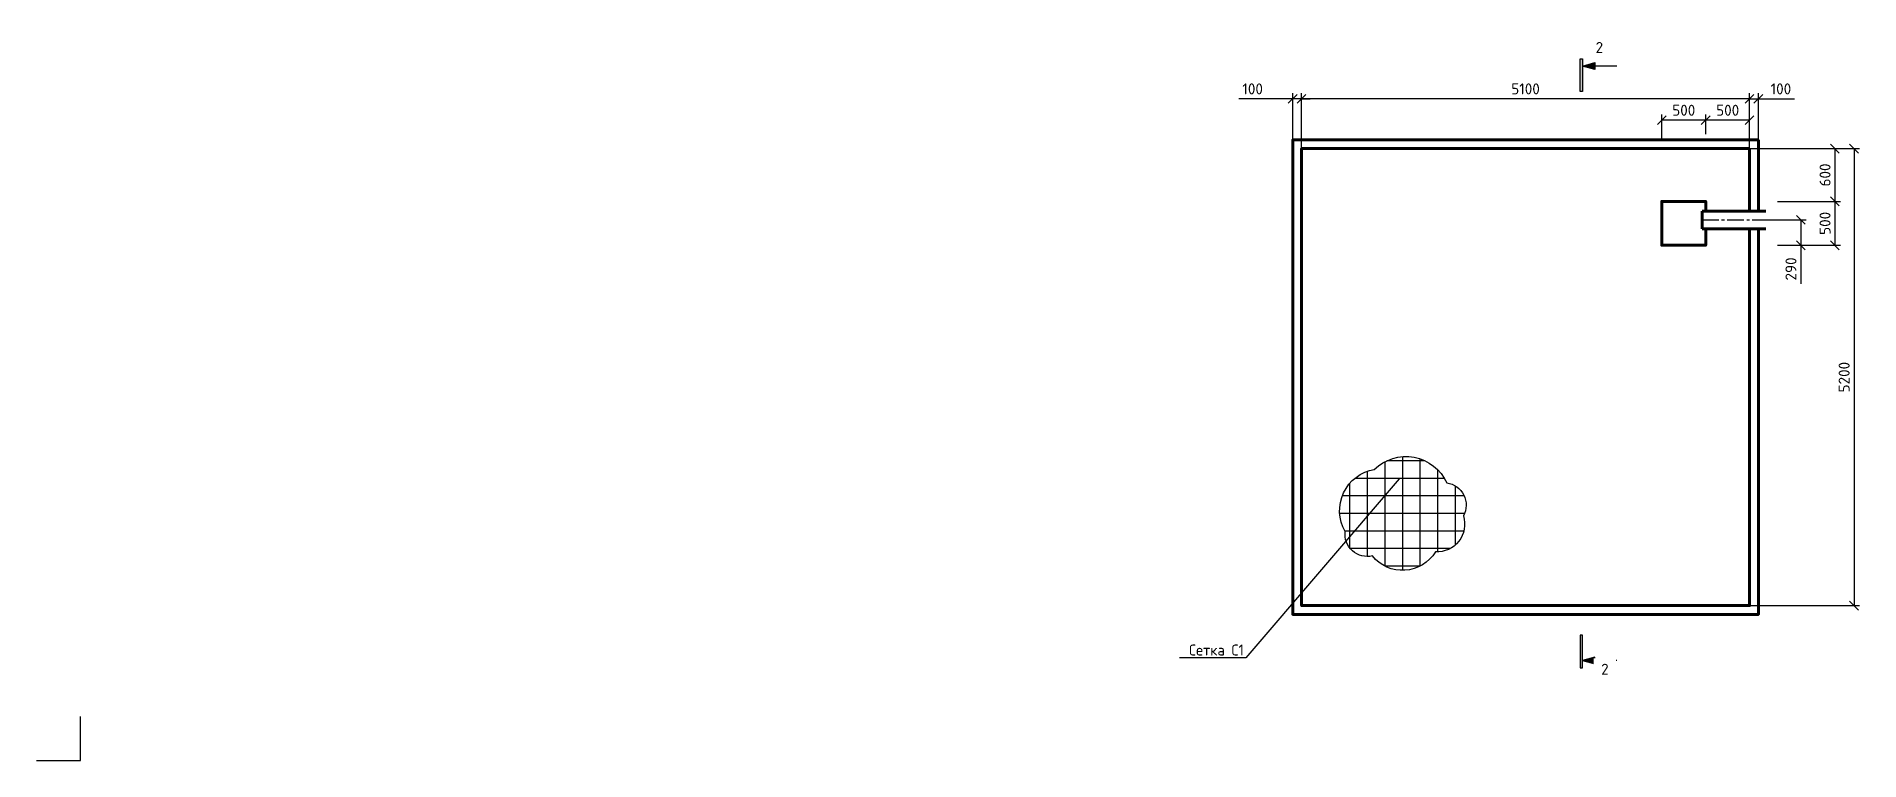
# Model space of a CAD drawing. Header units: metres. Extents: x -18 to 14983, y 1157 to 3877.
# Drawn here: x 6623.9 to 7038.9, y 2443.2 to 2608 of the extents above; entities that cross this region are included whole.
import ezdxf
from ezdxf import colors
from ezdxf.entities.mleader import LeaderData, LeaderLine
from ezdxf.math import Vec2, Vec3

# ---------------------------------------------------------------- set-up
doc = ezdxf.new("R2010")
doc.units = ezdxf.units.M
doc.linetypes.add('осевая2', pattern=[28.575, 19.05, -3.175, 3.175, -3.175])
for name, color, linetype, lineweight in [('Осевая', 2, 'осевая2', 30), ('Основной', 1, 'Continuous', 60), ('Размер 3.5', 250, 'Continuous', 35), ('Размеры на чертеже', 250, 'Continuous', 25)]:
    doc.layers.add(name, color=color, linetype=linetype, lineweight=lineweight)
doc.layers.add('Штриховка', color=7, linetype='Continuous')
doc.styles.add('-ISOCPEUR-', font='isocpeur.ttf')
doc.styles.add('GOST', font='GOST_Common.ttf')
doc.dimstyles.new('М 1 к 50', dxfattribs={"dimtxt": 2.5, "dimasz": 2, "dimexe": 1.25, "dimexo": 0, "dimgap": 1, "dimtad": 1, "dimdec": 0, "dimlfac": 50, "dimzin": 0, "dimdsep": 46, "dimtxsty": 'GOST', "dimblk": 'OBLIQUE', "dimcen": 0, "dimclrd": 256, "dimclre": 256, "dimclrt": 256, "dimazin": 2, "dimtfac": 1, "dimtdec": 0, "dimtmove": 0, "dimatfit": 3, "dimldrblk": 'NONE', "dimfxl": 1.25, "dimtolj": 1, "dimtzin": 0, "dimlwd": -1, "dimlwe": -1, "dimarcsym": 2})

msp = doc.modelspace()

# ---------------------------------------------------------------- blocks, each defined once
blk = doc.blocks.new('_Oblique')
at = {"color": 0, "linetype": 'ByBlock', "lineweight": -2}
blk.add_line((-0.5, -0.5), (0.5, 0.5), dxfattribs=at)
blk = doc.blocks.new('*D478')
at = {"layer": 'Defpoints', "color": 0, "transparency": 16777216}
for p in [(7015.9, 2593.8), (7013.9, 2582.45), (7015.9, 2580.45)]:
    blk.add_point(p, dxfattribs=at)
at = {"layer": 'Размеры на чертеже', "transparency": 16777216}
for p, q in [((7013.9, 2582.45), (7013.9, 2595.05)), ((7013.9, 2593.8), (7015.9, 2593.8)), ((7015.9, 2580.45), (7015.9, 2595.05)), ((7015.9, 2593.8), (7024.15, 2593.8))]:
    blk.add_line(p, q, dxfattribs=at)
at = {"layer": 'Размеры на чертеже', "transparency": 16777216, "xscale": 2, "yscale": 2, "zscale": 2, "rotation": 180}
blk.add_blockref('_Oblique', (7013.9, 2593.8), dxfattribs=at)
at = {"layer": 'Размеры на чертеже', "transparency": 16777216, "xscale": 2, "yscale": 2, "zscale": 2}
blk.add_blockref('_Oblique', (7015.9, 2593.8), dxfattribs=at)
at = {"layer": 'Размеры на чертеже', "transparency": 16777216, "insert": (7021.03, 2596.05), "char_height": 2.5, "attachment_point": 5, "style": '-ISOCPEUR-'}
blk.add_mtext('\\A1;100', dxfattribs=at)
blk = doc.blocks.new('_None')
blk = doc.blocks.new('*D479')
at = {"layer": 'Defpoints', "color": 0, "transparency": 16777216}
for p in [(6911.9, 2593.8), (6911.9, 2582.45), (7013.9, 2582.45)]:
    blk.add_point(p, dxfattribs=at)
at = {"layer": 'Размеры на чертеже', "transparency": 16777216}
for p, q in [((6911.9, 2582.45), (6911.9, 2595.05)), ((7013.9, 2593.8), (6911.9, 2593.8)), ((7013.9, 2582.45), (7013.9, 2595.05))]:
    blk.add_line(p, q, dxfattribs=at)
at = {"layer": 'Размеры на чертеже', "transparency": 16777216, "xscale": 2, "yscale": 2, "zscale": 2, "rotation": 180}
blk.add_blockref('_Oblique', (6911.9, 2593.8), dxfattribs=at)
at = {"layer": 'Размеры на чертеже', "transparency": 16777216, "xscale": 2, "yscale": 2, "zscale": 2}
blk.add_blockref('_Oblique', (7013.9, 2593.8), dxfattribs=at)
at = {"layer": 'Размеры на чертеже', "transparency": 16777216, "insert": (6962.9, 2596.05), "char_height": 2.5, "attachment_point": 5, "style": '-ISOCPEUR-'}
blk.add_mtext('\\A1;5100', dxfattribs=at)
blk = doc.blocks.new('*D480')
at = {"layer": 'Defpoints', "color": 0, "transparency": 16777216}
for p in [(6911.9, 2593.8), (6911.9, 2582.45), (6909.9, 2580.45)]:
    blk.add_point(p, dxfattribs=at)
at = {"layer": 'Размеры на чертеже', "transparency": 16777216}
for p, q in [((6909.9, 2593.8), (6897.65, 2593.8)), ((6909.9, 2580.45), (6909.9, 2595.05)), ((6911.9, 2593.8), (6909.9, 2593.8)), ((6911.9, 2582.45), (6911.9, 2595.05)), ((6911.9, 2593.8), (6913.9, 2593.8))]:
    blk.add_line(p, q, dxfattribs=at)
at = {"layer": 'Размеры на чертеже', "transparency": 16777216, "xscale": 2, "yscale": 2, "zscale": 2}
blk.add_blockref('_Oblique', (6909.9, 2593.8), dxfattribs=at)
at = {"layer": 'Размеры на чертеже', "transparency": 16777216, "xscale": 2, "yscale": 2, "zscale": 2, "rotation": 180}
blk.add_blockref('_Oblique', (6911.9, 2593.8), dxfattribs=at)
at = {"layer": 'Размеры на чертеже', "transparency": 16777216, "insert": (6900.78, 2596.05), "char_height": 2.5, "attachment_point": 5, "style": '-ISOCPEUR-'}
blk.add_mtext('\\A1;100', dxfattribs=at)
blk = doc.blocks.new('*D490')
at = {"layer": 'Defpoints', "color": 0, "transparency": 16777216}
for p in [(7013.9, 2582.45), (7020.23, 2570.45), (7033.32, 2570.45)]:
    blk.add_point(p, dxfattribs=at)
at = {"layer": 'Размеры на чертеже', "transparency": 16777216}
for p, q in [((7013.9, 2582.45), (7034.57, 2582.45)), ((7033.32, 2582.45), (7033.32, 2570.45)), ((7020.23, 2570.45), (7034.57, 2570.45))]:
    blk.add_line(p, q, dxfattribs=at)
at = {"layer": 'Размеры на чертеже', "transparency": 16777216, "xscale": 2, "yscale": 2, "zscale": 2}
for p, rotation in [((7033.32, 2582.45), 90), ((7033.32, 2570.45), 270)]:
    blk.add_blockref('_Oblique', p, dxfattribs=dict(at, rotation=rotation))
at = {"layer": 'Размеры на чертеже', "transparency": 16777216, "insert": (7031.07, 2576.45), "char_height": 2.5, "attachment_point": 5, "rotation": 90, "style": '-ISOCPEUR-'}
blk.add_mtext('\\A1;600', dxfattribs=at)
blk = doc.blocks.new('*D481')
at = {"layer": 'Defpoints', "color": 0, "transparency": 16777216}
for p in [(7020.24, 2570.45), (7020.24, 2560.45), (7033.32, 2560.45)]:
    blk.add_point(p, dxfattribs=at)
at = {"layer": 'Размеры на чертеже', "transparency": 16777216}
for p, q in [((7020.24, 2570.45), (7034.57, 2570.45)), ((7033.32, 2570.45), (7033.32, 2560.45)), ((7020.24, 2560.45), (7034.57, 2560.45))]:
    blk.add_line(p, q, dxfattribs=at)
at = {"layer": 'Размеры на чертеже', "transparency": 16777216, "xscale": 2, "yscale": 2, "zscale": 2}
for p, rotation in [((7033.32, 2570.45), 90), ((7033.32, 2560.45), 270)]:
    blk.add_blockref('_Oblique', p, dxfattribs=dict(at, rotation=rotation))
at = {"layer": 'Размеры на чертеже', "transparency": 16777216, "insert": (7031.07, 2565.45), "char_height": 2.5, "attachment_point": 5, "rotation": 90, "style": '-ISOCPEUR-'}
blk.add_mtext('\\A1;500', dxfattribs=at)
blk = doc.blocks.new('*D491')
at = {"layer": 'Defpoints', "color": 0, "transparency": 16777216}
for p in [(7017.57, 2566.24), (7020.24, 2560.45), (7025.56, 2560.45)]:
    blk.add_point(p, dxfattribs=at)
at = {"layer": 'Размеры на чертеже', "transparency": 16777216}
for p, q in [((7017.57, 2566.24), (7026.81, 2566.24)), ((7025.56, 2566.24), (7025.56, 2560.45)), ((7020.24, 2560.45), (7026.81, 2560.45)), ((7025.56, 2560.45), (7025.56, 2551.7))]:
    blk.add_line(p, q, dxfattribs=at)
at = {"layer": 'Размеры на чертеже', "transparency": 16777216, "xscale": 2, "yscale": 2, "zscale": 2}
for p, rotation in [((7025.56, 2566.24), 90), ((7025.56, 2560.45), 270)]:
    blk.add_blockref('_Oblique', p, dxfattribs=dict(at, rotation=rotation))
at = {"layer": 'Размеры на чертеже', "transparency": 16777216, "insert": (7023.31, 2555.07), "char_height": 2.5, "attachment_point": 5, "rotation": 90, "style": '-ISOCPEUR-'}
blk.add_mtext('\\A1;290', dxfattribs=at)
blk = doc.blocks.new('*D492')
at = {"layer": 'Defpoints', "color": 0, "transparency": 16777216}
for p in [(7013.9, 2582.45), (7013.9, 2478.45), (7037.67, 2478.45)]:
    blk.add_point(p, dxfattribs=at)
at = {"layer": 'Размеры на чертеже', "transparency": 16777216}
for p, q in [((7013.9, 2582.45), (7038.92, 2582.45)), ((7037.67, 2582.45), (7037.67, 2478.45)), ((7013.9, 2478.45), (7038.92, 2478.45))]:
    blk.add_line(p, q, dxfattribs=at)
at = {"layer": 'Размеры на чертеже', "transparency": 16777216, "xscale": 2, "yscale": 2, "zscale": 2}
for p, rotation in [((7037.67, 2582.45), 90), ((7037.67, 2478.45), 270)]:
    blk.add_blockref('_Oblique', p, dxfattribs=dict(at, rotation=rotation))
at = {"layer": 'Размеры на чертеже', "transparency": 16777216, "insert": (7035.42, 2530.45), "char_height": 2.5, "attachment_point": 5, "rotation": 90, "style": '-ISOCPEUR-'}
blk.add_mtext('\\A1;5200', dxfattribs=at)
blk = doc.blocks.new('*D493')
at = {"layer": 'Defpoints', "color": 0, "transparency": 16777216}
for p in [(7003.91, 2588.94), (7003.91, 2585.74), (7013.9, 2582.45)]:
    blk.add_point(p, dxfattribs=at)
at = {"layer": 'Размеры на чертеже', "transparency": 16777216}
for p, q in [((7003.91, 2585.74), (7003.91, 2590.19)), ((7013.9, 2582.45), (7013.9, 2590.19)), ((7013.9, 2588.94), (7003.91, 2588.94))]:
    blk.add_line(p, q, dxfattribs=at)
at = {"layer": 'Размеры на чертеже', "transparency": 16777216, "xscale": 2, "yscale": 2, "zscale": 2, "rotation": 180}
blk.add_blockref('_Oblique', (7003.91, 2588.94), dxfattribs=at)
at = {"layer": 'Размеры на чертеже', "transparency": 16777216, "xscale": 2, "yscale": 2, "zscale": 2}
blk.add_blockref('_Oblique', (7013.9, 2588.94), dxfattribs=at)
at = {"layer": 'Размеры на чертеже', "transparency": 16777216, "insert": (7008.91, 2591.19), "char_height": 2.5, "attachment_point": 5, "style": '-ISOCPEUR-'}
blk.add_mtext('\\A1;500', dxfattribs=at)
blk = doc.blocks.new('*D465')
at = {"layer": 'Defpoints', "color": 0, "transparency": 16777216}
for p in [(6993.91, 2588.94), (7003.91, 2585.84), (6993.91, 2584.45)]:
    blk.add_point(p, dxfattribs=at)
at = {"layer": 'Размеры на чертеже', "transparency": 16777216}
for p, q in [((6993.91, 2584.45), (6993.91, 2590.19)), ((7003.91, 2585.84), (7003.91, 2590.19)), ((7003.91, 2588.94), (6993.91, 2588.94))]:
    blk.add_line(p, q, dxfattribs=at)
at = {"layer": 'Размеры на чертеже', "transparency": 16777216, "xscale": 2, "yscale": 2, "zscale": 2, "rotation": 180}
blk.add_blockref('_Oblique', (6993.91, 2588.94), dxfattribs=at)
at = {"layer": 'Размеры на чертеже', "transparency": 16777216, "xscale": 2, "yscale": 2, "zscale": 2}
blk.add_blockref('_Oblique', (7003.91, 2588.94), dxfattribs=at)
at = {"layer": 'Размеры на чертеже', "transparency": 16777216, "insert": (6998.91, 2591.19), "char_height": 2.5, "attachment_point": 5, "style": '-ISOCPEUR-'}
blk.add_mtext('\\A1;500', dxfattribs=at)
blk = doc.blocks.new('направление')
at = {"layer": 'Размеры на чертеже'}
h = blk.add_hatch(color=256, dxfattribs=at)
h.dxf.hatch_style = 1
h.paths.add_polyline_path([(0, 0), (-3.75, 1.04), (-3.75, -1.03)])
blk.add_line((-10.5, 0), (-2.5, 0), dxfattribs=at)
blk.add_lwpolyline([(0, 0), (-3.75, 1.04), (-3.75, -1.03)], close=True, dxfattribs=at)
blk = doc.blocks.new('*U457')
at = {"layer": 'Штриховка', "true_color": 0x000000}
h = blk.add_hatch(color=18, dxfattribs=at)
h.dxf.hatch_style = 1
h.paths.add_polyline_path([(-2.981, 0.023), (-2.981, 0.002), (-2.649, 0.002), (-2.649, 0.023)])
h = blk.add_hatch(color=18, dxfattribs=at)
h.dxf.hatch_style = 1
h.paths.add_polyline_path([(2.879, 0.023), (2.879, 0.001), (3.211, 0.001), (3.211, 0.023)])
at = {"layer": 'Штриховка', "color": 18, "true_color": 0x000000}
for points in [[(-2.649, 0.002), (-2.649, 0.023), (-2.981, 0.023), (-2.981, 0.002)], [(2.879, 0.001), (2.879, 0.023), (3.211, 0.023), (3.211, 0.001)]]:
    blk.add_lwpolyline(points, close=True, dxfattribs=at)
at = {"layer": 'Размеры на чертеже', "yscale": 0.03333333333333333, "zscale": 0.03333333333333333}
for p, xscale, rotation in [((-2.907, 0), 0.03333333333333333, 89.99999999993935), ((3.137, 0), -0.03333333333333333, 270.0000000000607)]:
    blk.add_blockref('направление', p, dxfattribs=dict(at, xscale=xscale, rotation=rotation))

# ---------------------------------------------------------------- dimensions: what is measured, and where the dimension line sits
at = {"layer": 'Размеры на чертеже'}
dim = msp.add_linear_dim(base=(6911.9043, 2593.7997), p1=(6909.9043, 2580.4474), p2=(6911.9043, 2582.4476), dimstyle='М 1 к 50', override={"dimtxsty": '-ISOCPEUR-'}, dxfattribs=at)
dim.commit()
dim.dimension.update_dxf_attribs({"geometry": '*D480', "text_midpoint": (6900.7793, 2593.7997), "dimtype": 160})
for base, p1, p2, picture, middle in [((6911.9043, 2593.7997), (7013.9043, 2582.4481), (6911.9043, 2582.4476), '*D479', (6962.9043, 2596.0497)), ((7015.9043, 2593.7997), (7013.9043, 2582.4481), (7015.9043, 2580.4479), '*D478', (7021.0293, 2596.0497)), ((6993.9065, 2588.9413), (7003.9065, 2585.8378), (6993.9065, 2584.4485), '*D465', (6998.9065, 2591.1913)), ((7003.9065, 2588.9413), (7013.9043, 2582.4481), (7003.9065, 2585.7441), '*D493', (7008.9054, 2591.1913))]:
    dim = msp.add_linear_dim(base=base, p1=p1, p2=p2, dimstyle='М 1 к 50', override={"dimtxsty": '-ISOCPEUR-'}, dxfattribs=at)
    dim.commit()
    dim.dimension.update_dxf_attribs({"geometry": picture, "text_midpoint": middle})
for base, p1, p2, picture, middle in [((7033.3242, 2570.4481), (7013.9043, 2582.4481), (7020.2287, 2570.4481), '*D490', (7031.0742, 2576.4481)), ((7037.6735, 2478.4532), (7013.9043, 2582.4481), (7013.9043, 2478.4532), '*D492', (7035.4235, 2530.4507)), ((7033.3242, 2560.4481), (7020.2392, 2570.4481), (7020.2392, 2560.4481), '*D481', (7031.0742, 2565.4481)), ((7025.5566, 2560.4481), (7017.5739, 2566.2407), (7020.2392, 2560.4481), '*D491', (7023.3066, 2555.0731))]:
    dim = msp.add_linear_dim(base=base, p1=p1, p2=p2, angle=90, dimstyle='М 1 к 50', override={"dimtxsty": '-ISOCPEUR-'}, dxfattribs=at)
    dim.commit()
    dim.dimension.update_dxf_attribs({"geometry": picture, "text_midpoint": middle})

# ---------------------------------------------------------------- linework, layer by layer
at = {"color": 7}
for p, q in [((6930.8593, 2511.1925), (6930.8593, 2487.4701)), ((6939.9948, 2511.4223), (6931.3205, 2511.4223)), ((6934.8593, 2512.4223), (6934.8593, 2486.479)), ((6938.8593, 2511.8724), (6938.8593, 2487.4228)), ((6944.4373, 2507.4223), (6924.0536, 2507.4223)), ((6926.8593, 2509.0203), (6926.8593, 2489.6339)), ((6942.8593, 2509.428), (6942.8593, 2490.6671)), ((6948.9231, 2503.4223), (6921.1888, 2503.4223)), ((6922.8593, 2506.2502), (6922.8593, 2491.6226)), ((6946.8593, 2505.7223), (6946.8593, 2492.215)), ((6949.0265, 2499.4223), (6920.5988, 2499.4223)), ((6948.8461, 2495.4223), (6921.7848, 2495.4223)), ((6945.7101, 2491.4223), (6923.0216, 2491.4223)), ((6938.8583, 2487.4223), (6930.9523, 2487.4223))]:
    msp.add_line(p, q, dxfattribs=at)
for p, q in [((6633.9449, 2443.2064), (6633.9449, 2453.2064)), ((6623.9449, 2443.2064), (6633.9449, 2443.2064))]:
    msp.add_line(p, q)
at = {"color": 7, "lineweight": 60}
msp.add_lwpolyline([(7003.9065, 2564.2304), (7003.9065, 2560.4481), (6993.9065, 2560.4481), (6993.9065, 2570.4481), (7003.9065, 2570.4481), (7003.9065, 2568.2304)], dxfattribs=at)
at = {"layer": 'Осевая', "ltscale": 0.2}
msp.add_line((7003.0732, 2566.2407), (7017.5739, 2566.2407), dxfattribs=at)
at = {"layer": 'Основной'}
for p, q in [((7017.5739, 2568.2304), (7003.0732, 2568.2304)), ((7003.0732, 2564.2304), (7003.0732, 2568.2304)), ((7017.5739, 2564.2304), (7003.0732, 2564.2304))]:
    msp.add_line(p, q, dxfattribs=at)
at = {"layer": 'Основной', "color": 252}
for points in [[(7015.9043, 2584.4485), (6909.9043, 2584.4481), (6909.9043, 2476.4525), (7015.9043, 2476.453), (7015.9043, 2564.2304)], [(7013.9043, 2582.4481), (6911.9043, 2582.4476), (6911.9043, 2478.4528), (7013.9043, 2478.4532), (7013.9043, 2564.2304)], [(7013.9043, 2568.2304), (7013.9043, 2582.4481)], [(7015.9043, 2568.2304), (7015.9043, 2584.4485)]]:
    msp.add_lwpolyline(points, dxfattribs=at)
at = {"layer": 'Размеры на чертеже'}
msp.add_lwpolyline([(6921.8382, 2495.3278, -0.52056705), (6928.4783, 2509.4499, -0.52056705), (6944.9838, 2506.384, -0.52056705), (6948.7689, 2498.8663, -0.52056705), (6942.378, 2490.6737, -0.52056705), (6928.0658, 2489.7694, -0.52056705)], format="xyb", close=True, dxfattribs=at)

# ---------------------------------------------------------------- block references
at = {"layer": 'Размеры на чертеже', "xscale": 22.37934226584122, "yscale": 22.37934226584122, "zscale": 22.37934226584122, "rotation": 89.99999844921565}
msp.add_blockref('*U457', (6975.8816, 2531.0363), dxfattribs=at)

msp.set_redraw_order([(e.dxf.handle, doc.entitydb.next_handle()) for e in msp.query("TEXT MTEXT ATTDEF DIMENSION ARC_DIMENSION")])  # texts and dimensions are drawn at this point

# ---------------------------------------------------------------- leaders
at = {"layer": 'Размеры на чертеже'}
ml = msp.add_multileader_mtext('Standard', dxfattribs=at)
ml.set_content('Сетка С1', color=256, style='GOST')
ml.set_leader_properties()
ml.build(insert=Vec2(0, 0))
ml.multileader.update_dxf_attribs({"text_left_attachment_type": 6, "text_right_attachment_type": 6, "dogleg_length": 0.36, "arrow_head_size": 0.18})
ctx = ml.context
ctx.base_point, ctx.char_height, ctx.arrow_head_size, ctx.landing_gap_size, ctx.plane_origin = Vec3(6885.8222, 2466.6016), 2.5, 0.18, 0.09, Vec3(6861.7737, 2575.142)
ctx.left_attachment, ctx.right_attachment, ctx.text_align_type = 6, 6, 2
notes = []
notes.append((ctx, [(1, (1, 1, 0), (6899.2183, 2466.6016), (-1, 0), 0.36, [(0, [(6934.2455, 2507.4223)], 0, [])])]))
ctx.mtext.insert, ctx.mtext.alignment, ctx.mtext.flow_direction = Vec3(6898.7683, 2469.6016), 3, 5
for ctx, leaders in notes:
    for number, flags, end, landing, length, lines in leaders:
        leader = LeaderData()
        leader.index, (leader.has_last_leader_line, leader.has_dogleg_vector, leader.attachment_direction) = number, flags
        leader.last_leader_point, leader.dogleg_vector, leader.dogleg_length = Vec3(end), Vec3(landing), length
        for number, points, colour, breaks in lines:
            line = LeaderLine()
            line.index, line.vertices, line.color, line.breaks = number, Vec3.list(points), colors.encode_raw_color(colour), breaks
            leader.lines.append(line)
        ctx.leaders.append(leader)

# ---------------------------------------------------------------- next in the draw order: texts
at = {"layer": 'Размер 3.5', "linetype": 'Continuous', "char_height": 2.5, "attachment_point": 5, "style": '-ISOCPEUR-', "bg_fill": 2}
for insert in [(6979.703, 2605.4732), (6980.9597, 2463.9806)]:
    msp.add_mtext_dynamic_manual_height_columns('{\\C256;\\c0;2}', width=2.554097, gutter_width=1, heights=[0], dxfattribs=dict(at, insert=insert))

doc.saveas('drawing.dxf')
